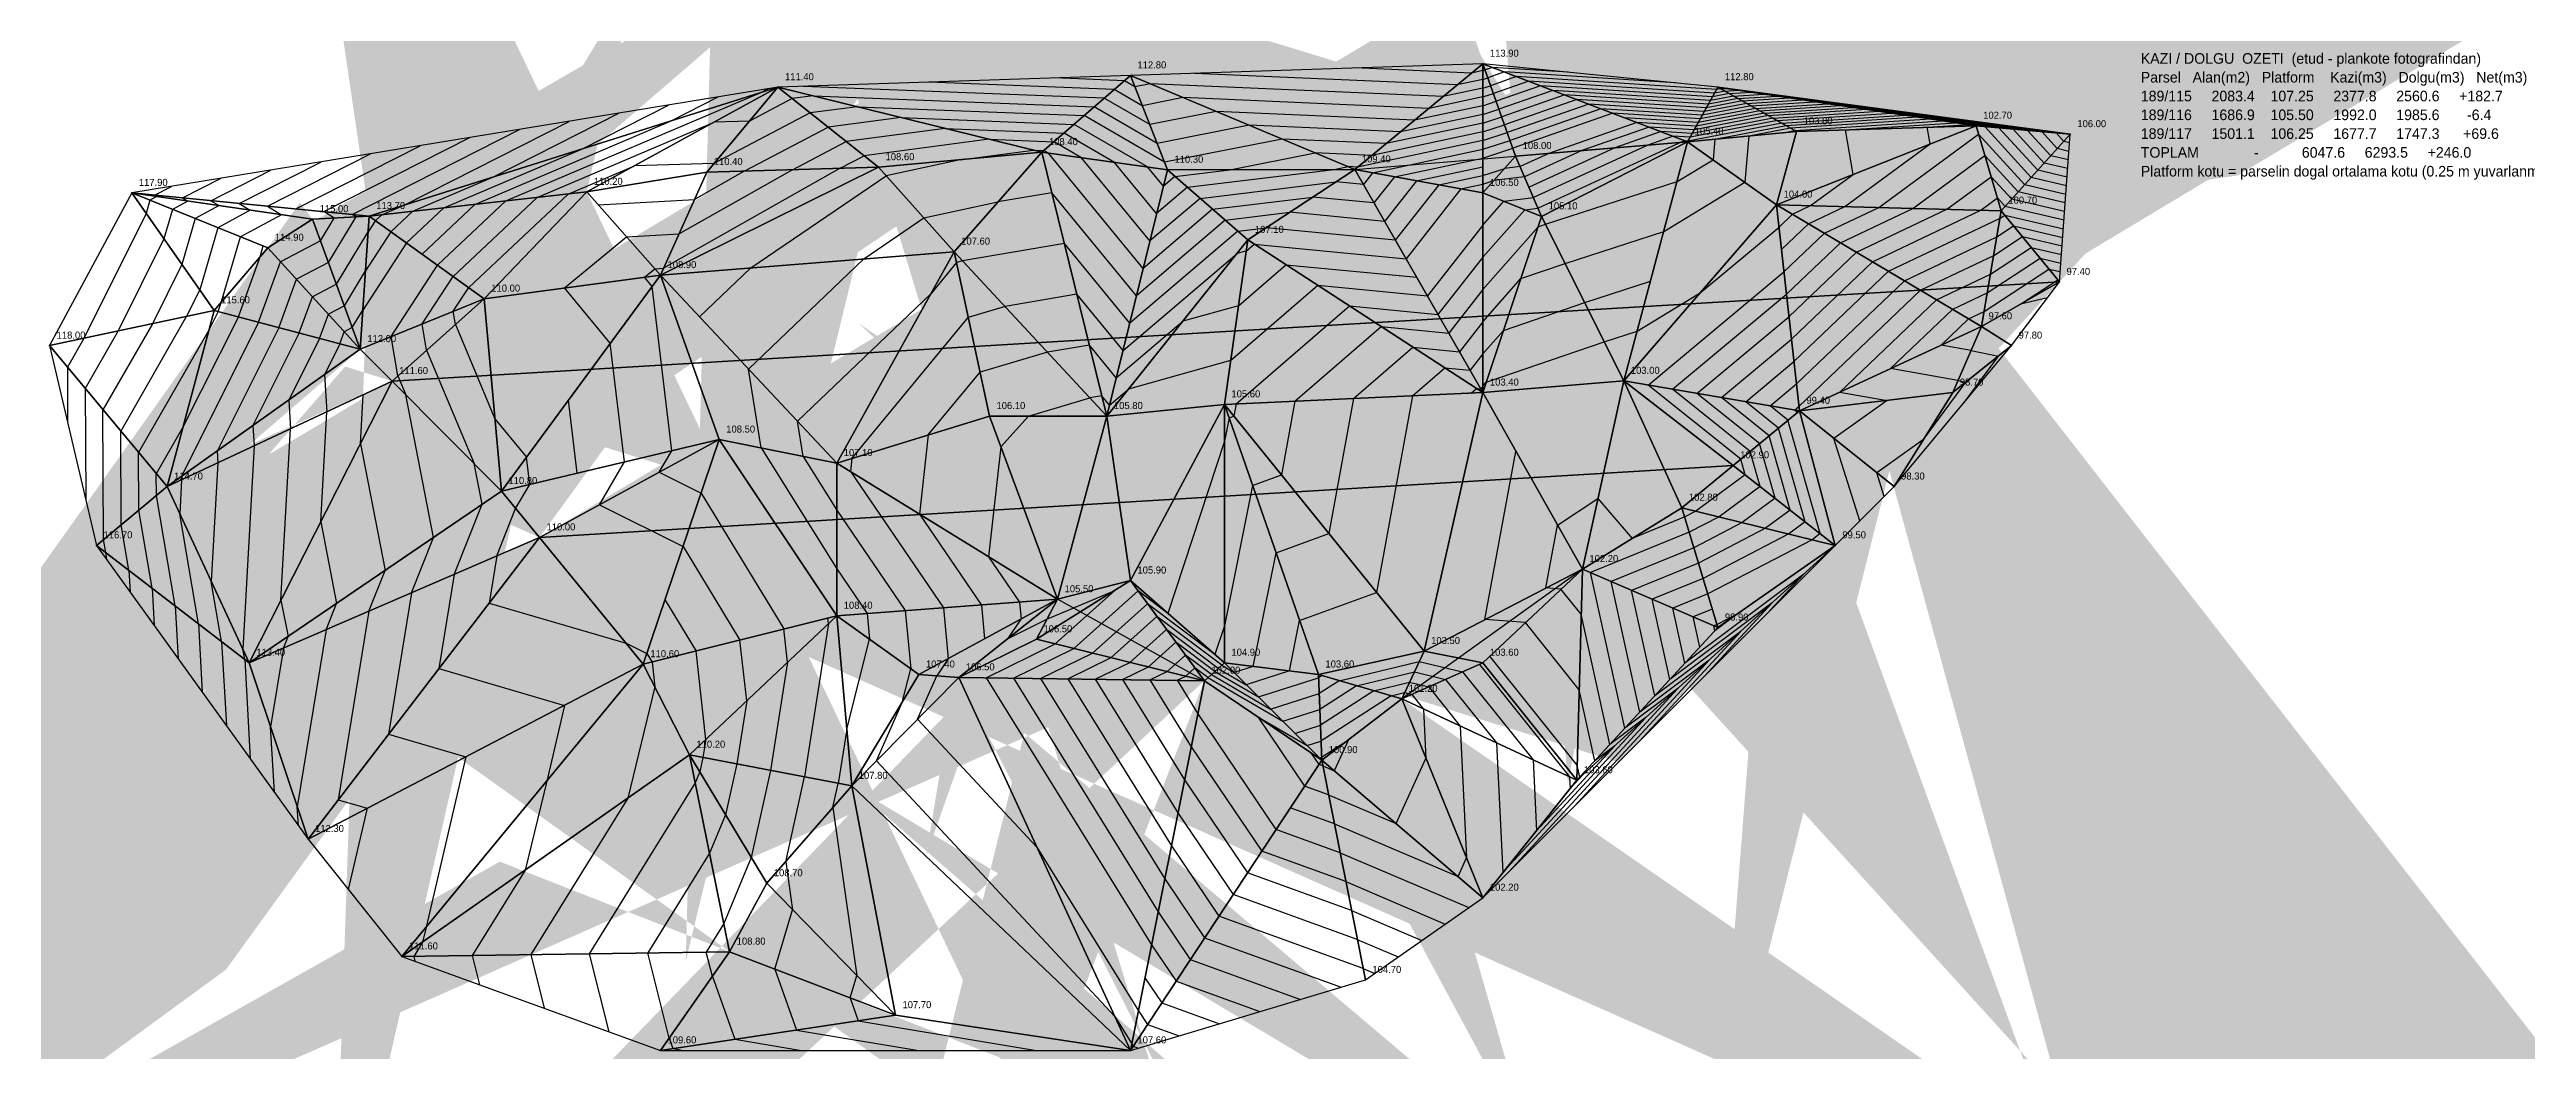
# Model space of a CAD drawing. Header units: metres. Extents: x -319 to 534, y -156 to 412.
# Drawn here: x 0 to 210.8, y 0 to 85.2 of the extents above; entities that cross this region are included whole.
import ezdxf

# ---------------------------------------------------------------- set-up
doc = ezdxf.new("R2010")
doc.units = ezdxf.units.M
for name, color, linetype in [('DOLGU', 4, 'Continuous'), ('ESYUKSELTI_05M', 253, 'Continuous'), ('ESYUKSELTI_1M', 5, 'Continuous'), ('KAZI', 1, 'Continuous'), ('KOT_NOKTA', 3, 'Continuous'), ('KOT_YAZI', 8, 'Continuous'), ('PARSEL', 7, 'Continuous'), ('PLATFORM', 2, 'Continuous'), ('TABLO', 7, 'Continuous'), ('TIN', 251, 'Continuous')]:
    doc.layers.add(name, color=color, linetype=linetype)

msp = doc.modelspace()

# ---------------------------------------------------------------- texts
at = {"layer": 'KOT_YAZI'}
for s, p in [('113.90', (122.6, 84.6)), ('111.40', (62.6, 82.6)), ('112.80', (92.6, 83.6)), ('112.80', (142.6, 82.6)), ('105.40', (140.03, 77.96)), ('103.80', (149.31, 78.84)), ('102.70', (164.59, 79.32)), ('106.00', (172.6, 78.6)), ('110.40', (56.54, 75.38)), ('108.60', (71.16, 75.79)), ('108.40', (85.07, 77.07)), ('110.30', (95.75, 75.57)), ('109.40', (111.7, 75.6)), ('108.00', (125.39, 76.74)), ('117.90', (7.6, 73.6)), ('110.20', (46.33, 73.69)), ('106.50', (122.6, 73.6)), ('115.00', (22.99, 71.36)), ('113.70', (27.81, 71.63)), ('105.10', (127.6, 71.6)), ('104.00', (147.6, 72.6)), ('100.70', (166.73, 72.09)), ('107.10', (102.6, 69.6)), ('114.90', (19.18, 68.93)), ('107.60', (77.6, 68.6)), ('108.90', (52.6, 66.6)), ('97.40', (171.68, 66.02)), ('115.60', (14.6, 63.6)), ('110.00', (37.6, 64.6)), ('118.00', (0.6, 60.6)), ('97.60', (165.04, 62.24)), ('97.80', (167.6, 60.6)), ('112.00', (27.05, 60.3)), ('111.60', (29.76, 57.58)), ('103.40', (122.6, 56.6)), ('103.00', (134.6, 57.6)), ('98.70', (162.6, 56.6)), ('106.10', (80.6, 54.6)), ('105.80', (90.6, 54.6)), ('105.60', (100.6, 55.6)), ('99.40', (149.54, 55.05)), ('108.50', (57.6, 52.6)), ('107.10', (67.6, 50.6)), ('102.90', (143.91, 50.41)), ('114.70', (10.6, 48.6)), ('110.80', (39.06, 48.22)), ('98.30', (157.6, 48.6)), ('102.80', (139.54, 46.8)), ('110.00', (42.3, 44.27)), ('116.70', (4.6, 43.6)), ('102.20', (131.07, 41.58)), ('99.50', (152.6, 43.6)), ('105.90', (92.6, 40.6)), ('108.40', (67.6, 37.6)), ('105.50', (86.4, 39.01)), ('106.50', (84.6, 35.6)), ('98.90', (142.6, 36.6)), ('113.40', (17.6, 33.6)), ('110.60', (51.14, 33.48)), ('104.90', (100.6, 33.6)), ('103.50', (117.6, 34.6)), ('103.60', (122.6, 33.6)), ('107.40', (74.6, 32.6)), ('106.50', (77.99, 32.36)), ('102.00', (98.9, 32.08)), ('103.60', (108.6, 32.6)), ('101.20', (115.69, 30.53)), ('110.20', (55.06, 25.77)), ('100.90', (108.88, 25.31)), ('107.80', (68.88, 23.12)), ('103.60', (130.6, 23.6)), ('112.30', (22.6, 18.6)), ('108.70', (61.65, 14.83)), ('102.20', (122.6, 13.6)), ('111.60', (30.6, 8.6)), ('108.80', (58.49, 9.01)), ('104.70', (112.6, 6.6)), ('107.70', (72.6, 3.6)), ('109.60', (52.6, 0.6)), ('107.60', (92.6, 0.6))]:
    msp.add_text(s, height=0.6, dxfattribs=at).set_placement(p)
at = {"layer": 'TABLO'}
for s, p in [('KAZI / DOLGU  OZETI  (etud - plankote fotografindan)', (178, 84)), ('Parsel   Alan(m2)   Platform    Kazi(m3)   Dolgu(m3)   Net(m3)', (178, 82.4)), ('189/115     2083.4    107.25     2377.8     2560.6     +182.7', (178, 80.8)), ('189/116     1686.9    105.50     1992.0     1985.6       -6.4', (178, 79.2)), ('189/117     1501.1    106.25     1677.7     1747.3      +69.6', (178, 77.6)), ('TOPLAM              -           6047.6     6293.5     +246.0', (178, 76)), ('Platform kotu = parselin dogal ortalama kotu (0.25 m yuvarlanmis, dengeli kazi-dolgu)', (178, 74.4))]:
    msp.add_text(s, height=0.9, dxfattribs=at).set_placement(p)

# ---------------------------------------------------------------- linework, layer by layer
at = {"layer": 'DOLGU'}
for points in [[(84.47, 76.47, 107.25), (70.56, 75.19, 107.25), (77, 68, 107.25)], [(90, 54, 107.25), (84.47, 76.47, 107.25), (77, 68, 107.25)], [(90, 54, 107.25), (95.15, 74.97, 107.25), (84.47, 76.47, 107.25)], [(55.94, 74.78, 107.25), (45.73, 73.09, 107.25), (52, 66, 107.25)], [(70.56, 75.19, 107.25), (52, 66, 107.25), (77, 68, 107.25)], [(70.56, 75.19, 107.25), (55.94, 74.78, 107.25), (52, 66, 107.25)], [(102, 69, 107.25), (95.15, 74.97, 107.25), (90, 54, 107.25)], [(95.15, 74.97, 107.25), (102, 69, 107.25), (111.1, 75, 107.25)], [(37, 64, 107.25), (45.73, 73.09, 107.25), (27.21, 71.03, 107.25)], [(45.73, 73.09, 107.25), (37, 64, 107.25), (52, 66, 107.25)], [(26.45, 59.7, 107.25), (22.39, 70.76, 107.25), (18.58, 68.33, 107.25)], [(22.39, 70.76, 107.25), (26.45, 59.7, 107.25), (27.21, 71.03, 107.25)], [(26.45, 59.7, 107.25), (37, 64, 107.25), (27.21, 71.03, 107.25)], [(52, 66, 107.25), (67, 50, 107.25), (77, 68, 107.25)], [(67, 50, 105.5), (80, 54, 105.5), (77, 68, 105.5)], [(80, 54, 105.5), (90, 54, 105.5), (77, 68, 105.5)], [(100, 55, 105.5), (102, 69, 105.5), (90, 54, 105.5)], [(37, 64, 107.25), (38.46, 47.62, 107.25), (52, 66, 107.25)], [(38.46, 47.62, 105.5), (57, 52, 105.5), (52, 66, 105.5)], [(57, 52, 105.5), (67, 50, 105.5), (52, 66, 105.5)], [(26.45, 59.7, 107.25), (29.16, 56.98, 107.25), (37, 64, 107.25)], [(37, 64, 105.5), (29.16, 56.98, 105.5), (38.46, 47.62, 105.5)], [(92, 40, 105.5), (100, 55, 105.5), (90, 54, 105.5)], [(85.8, 38.41, 105.5), (80, 54, 105.5), (67, 50, 105.5)], [(80, 54, 105.5), (85.8, 38.41, 105.5), (90, 54, 105.5)], [(38.46, 47.62, 105.5), (41.7, 43.67, 105.5), (57, 52, 105.5)], [(57, 52, 106.25), (41.7, 43.67, 106.25), (50.54, 32.88, 106.25)], [(67, 37, 106.25), (57, 52, 106.25), (50.54, 32.88, 106.25)], [(67, 50, 105.5), (57, 52, 105.5), (67, 37, 105.5)], [(85.8, 38.41, 106.25), (67, 50, 106.25), (67, 37, 106.25)], [(85.8, 38.41, 106.25), (67, 37, 106.25), (74, 32, 106.25)], [(77.39, 31.76, 106.25), (85.8, 38.41, 106.25), (74, 32, 106.25)], [(54.46, 25.17, 106.25), (67, 37, 106.25), (50.54, 32.88, 106.25)], [(68.28, 22.52, 106.25), (67, 37, 106.25), (54.46, 25.17, 106.25)], [(67, 37, 106.25), (68.28, 22.52, 106.25), (74, 32, 106.25)], [(68.28, 22.52, 106.25), (77.39, 31.76, 106.25), (74, 32, 106.25)], [(57.89, 8.41, 106.25), (61.05, 14.23, 106.25), (54.46, 25.17, 106.25)], [(61.05, 14.23, 106.25), (68.28, 22.52, 106.25), (54.46, 25.17, 106.25)]]:
    msp.add_3dface(points, dxfattribs=at)
at = {"layer": 'ESYUKSELTI_05M'}
for p, q in [((91.49, 82.55, 112.5), (85.57, 82.79, 112.5)), ((92.38, 82.04, 112.5), (91.49, 82.55, 112.5)), ((93.69, 82.29, 112.5), (92.38, 82.04, 112.5)), ((118.61, 81.2, 112.5), (93.69, 82.29, 112.5)), ((121.03, 83.2, 113.5), (111.09, 83.64, 113.5)), ((122, 83.41, 113.5), (121.03, 83.2, 113.5)), ((122, 83.41, 113.5), (122.19, 83.47, 113.5)), ((122.82, 83.69, 113.5), (122.19, 83.47, 113.5)), ((124.87, 82.91, 112.5), (122.66, 82.13, 112.5)), ((129.27, 83.27, 113.5), (122.82, 83.69, 113.5)), ((141.9, 81.81, 112.5), (124.87, 82.91, 112.5)), ((38.85, 72.32, 111.5), (60.49, 81.52, 111.5)), ((45.36, 76.75, 112.5), (52.69, 80.48, 112.5)), ((60.49, 81.52, 111.5), (61.15, 81.86, 111.5)), ((89.78, 81.07, 111.5), (64.14, 82.07, 111.5)), ((68.74, 80.34, 110.5), (64.75, 79.81, 110.5)), ((68.74, 80.34, 110.5), (88.06, 79.59, 110.5)), ((93.64, 78.82, 111.5), (89.78, 81.07, 111.5)), ((122, 80.43, 111.5), (116.19, 79.2, 111.5)), ((122, 81.92, 112.5), (118.61, 81.2, 112.5)), ((122, 81.92, 112.5), (122.66, 82.13, 112.5)), ((122, 80.43, 111.5), (123.13, 80.8, 111.5)), ((126.92, 82.13, 111.5), (123.13, 80.8, 111.5)), ((128.97, 81.34, 110.5), (123.61, 79.47, 110.5)), ((131.02, 80.56, 109.5), (124.08, 78.14, 109.5)), ((141.55, 81.18, 111.5), (126.92, 82.13, 111.5)), ((141.2, 80.56, 110.5), (128.97, 81.34, 110.5)), ((140.85, 79.93, 109.5), (131.02, 80.56, 109.5)), ((145.21, 80.2, 108.5), (140.51, 79.3, 108.5)), ((144.46, 80.62, 109.5), (140.85, 79.93, 109.5)), ((143.71, 81.04, 110.5), (141.2, 80.56, 110.5)), ((142.97, 81.46, 111.5), (141.55, 81.18, 111.5)), ((142.22, 81.87, 112.5), (141.9, 81.81, 112.5)), ((142.22, 81.87, 112.5), (142.65, 81.9, 112.5)), ((142.65, 81.9, 112.5), (143.32, 81.82, 112.5)), ((142.97, 81.46, 111.5), (144.83, 81.58, 111.5)), ((143.71, 81.04, 110.5), (147.01, 81.25, 110.5)), ((144.46, 80.62, 109.5), (149.18, 80.93, 109.5)), ((144.83, 81.58, 111.5), (147.74, 81.24, 111.5)), ((145.21, 80.2, 108.5), (151.36, 80.6, 108.5)), ((145.95, 79.79, 107.5), (153.54, 80.28, 107.5)), ((147.01, 81.25, 110.5), (152.15, 80.65, 110.5)), ((149.18, 80.93, 109.5), (156.56, 80.06, 109.5)), ((151.36, 80.6, 108.5), (160.97, 79.47, 108.5)), ((153.54, 80.28, 107.5), (165.38, 78.88, 107.5)), ((30.24, 71.98, 113.5), (44.23, 79.09, 113.5)), ((64.75, 79.81, 110.5), (56.55, 75.5, 110.5)), ((76.23, 78.5, 109.5), (67.81, 77.38, 109.5)), ((76.23, 78.5, 109.5), (86.35, 78.1, 109.5)), ((90.65, 75.6, 109.5), (86.35, 78.1, 109.5)), ((94.9, 75.61, 110.5), (88.06, 79.59, 110.5)), ((99.3, 79.94, 111.5), (93.64, 78.82, 111.5)), ((116.19, 79.2, 111.5), (99.3, 79.94, 111.5)), ((122, 78.95, 110.5), (113.76, 77.2, 110.5)), ((122, 78.95, 110.5), (123.61, 79.47, 110.5)), ((122, 77.46, 109.5), (124.08, 78.14, 109.5)), ((133.07, 79.78, 108.5), (124.55, 76.81, 108.5)), ((135.12, 79, 107.5), (127.61, 76.37, 107.5)), ((140.51, 79.3, 108.5), (133.07, 79.78, 108.5)), ((137.17, 78.22, 106.5), (133.24, 76.84, 106.5)), ((140.16, 78.68, 107.5), (135.12, 79, 107.5)), ((139.81, 78.05, 106.5), (137.17, 78.22, 106.5)), ((147.44, 78.95, 105.5), (139.46, 77.42, 105.5)), ((146.7, 79.37, 106.5), (139.81, 78.05, 106.5)), ((145.95, 79.79, 107.5), (140.16, 78.68, 107.5)), ((144.65, 77.86, 104.5), (148.19, 78.53, 104.5)), ((146.7, 79.37, 106.5), (155.72, 79.95, 106.5)), ((147.44, 78.95, 105.5), (157.89, 79.63, 105.5)), ((148.19, 78.53, 104.5), (160.07, 79.3, 104.5)), ((152.88, 78.37, 103.5), (162.25, 78.98, 103.5)), ((153.53, 74.58, 103.5), (152.88, 78.37, 103.5)), ((155.72, 79.95, 106.5), (169.79, 78.29, 106.5)), ((157.89, 79.63, 105.5), (170.79, 78.11, 105.5)), ((160.07, 79.3, 104.5), (168.36, 78.33, 104.5)), ((162.25, 78.98, 103.5), (165.93, 78.55, 103.5)), ((169.23, 74.93, 103.5), (165.93, 78.55, 103.5)), ((170.34, 76.16, 104.5), (168.36, 78.33, 104.5)), ((171.45, 77.39, 105.5), (170.79, 78.11, 105.5)), ((18.55, 71.87, 115.5), (27.31, 76.32, 115.5)), ((23.36, 71.41, 114.5), (35.77, 77.71, 114.5)), ((33.56, 71.74, 112.5), (45.36, 76.75, 112.5)), ((63.25, 74.98, 109.5), (67.81, 77.38, 109.5)), ((77.52, 75.83, 108.5), (83.72, 76.65, 108.5)), ((83.72, 76.65, 108.5), (84.64, 76.62, 108.5)), ((85.03, 76.39, 108.5), (84.64, 76.62, 108.5)), ((93.09, 66.58, 108.5), (85.03, 76.39, 108.5)), ((104.92, 77.59, 110.5), (94.9, 75.61, 110.5)), ((113.76, 77.2, 110.5), (104.92, 77.59, 110.5)), ((122, 77.46, 109.5), (111.34, 75.2, 109.5)), ((114.48, 74.38, 108.5), (122, 75.97, 108.5)), ((122, 75.97, 108.5), (124.55, 76.81, 108.5)), ((127.61, 76.37, 107.5), (125.17, 75.25, 107.5)), ((133.24, 76.84, 106.5), (125.93, 73.48, 106.5)), ((138.87, 77.31, 105.5), (126.7, 71.71, 105.5)), ((139.22, 77.44, 105.5), (138.87, 77.31, 105.5)), ((139.46, 77.42, 105.5), (139.22, 77.44, 105.5)), ((144.65, 77.86, 104.5), (144.3, 73.91, 104.5)), ((155.7, 71.77, 102.5), (164.2, 78, 102.5)), ((164.2, 78, 102.5), (168.12, 73.7, 102.5)), ((171.84, 75.81, 104.5), (170.34, 76.16, 104.5)), ((171.95, 77.27, 105.5), (171.45, 77.39, 105.5)), ((13.74, 72.34, 116.5), (18.85, 74.94, 116.5)), ((44.14, 72.91, 110.5), (49.8, 75.32, 110.5)), ((56.55, 75.5, 110.5), (49.8, 75.32, 110.5)), ((63.25, 74.98, 109.5), (53.58, 69.51, 109.5)), ((59.69, 66.62, 108.5), (71.2, 74.47, 108.5)), ((77.52, 75.83, 108.5), (71.2, 74.47, 108.5)), ((94.23, 71.24, 109.5), (90.65, 75.6, 109.5)), ((96.86, 73.48, 109.5), (109.33, 75, 109.5)), ((109.33, 75, 109.5), (110.54, 75.24, 109.5)), ((111.34, 75.2, 109.5), (110.54, 75.24, 109.5)), ((114.48, 74.38, 108.5), (112.73, 72.15, 108.5)), ((118.24, 73.69, 107.5), (122, 74.49, 107.5)), ((122, 74.49, 107.5), (123.86, 75.09, 107.5)), ((125.17, 75.25, 107.5), (123.86, 75.09, 107.5)), ((137.39, 69.72, 104.5), (144.3, 73.91, 104.5)), ((149.9, 71.92, 103.5), (153.53, 74.58, 103.5)), ((161.49, 71.61, 101.5), (165.27, 74.38, 101.5)), ((165.27, 74.38, 101.5), (167.02, 72.47, 101.5)), ((171.73, 74.34, 103.5), (169.23, 74.93, 103.5)), ((8.54, 72.38, 117.5), (8.22, 71.26, 117.5)), ((9.12, 72.69, 117.5), (8.54, 72.38, 117.5)), ((8.92, 72.81, 117.5), (10.38, 73.55, 117.5)), ((8.92, 72.81, 117.5), (9.12, 72.69, 117.5)), ((14.43, 71.92, 116.5), (12.4, 70.82, 116.5)), ((13.74, 72.34, 116.5), (14.43, 71.92, 116.5)), ((18.55, 71.87, 115.5), (19.74, 71.15, 115.5)), ((28.27, 71.15, 113.5), (30.24, 71.98, 113.5)), ((33.56, 71.74, 112.5), (30.39, 68.75, 112.5)), ((38.85, 72.32, 111.5), (33.03, 66.85, 111.5)), ((44.14, 72.91, 110.5), (35.68, 64.95, 110.5)), ((96.86, 73.48, 109.5), (94.23, 71.24, 109.5)), ((99, 71.61, 108.5), (107.54, 72.65, 108.5)), ((112.73, 72.15, 108.5), (107.54, 72.65, 108.5)), ((118.24, 73.69, 107.5), (114.55, 68.98, 107.5)), ((125.57, 71.57, 105.5), (126.7, 71.71, 105.5)), ((148.36, 71.19, 103.5), (149.9, 71.92, 103.5)), ((151.09, 69.57, 102.5), (155.7, 71.77, 102.5)), ((171.52, 71.42, 101.5), (167.02, 72.47, 101.5)), ((171.63, 72.88, 102.5), (168.12, 73.7, 102.5)), ((8.22, 71.26, 117.5), (2.92, 60.62, 117.5)), ((12.4, 70.82, 116.5), (11.26, 66.91, 116.5)), ((19.74, 71.15, 115.5), (16.26, 69.26, 115.5)), ((23.07, 68.92, 114.5), (24.24, 70.86, 114.5)), ((24.24, 70.86, 114.5), (23.36, 71.41, 114.5)), ((24.42, 65.23, 113.5), (27.12, 69.7, 113.5)), ((27.74, 70.65, 113.5), (27.12, 69.7, 113.5)), ((28.27, 71.15, 113.5), (27.74, 70.65, 113.5)), ((101.14, 69.75, 107.5), (91.95, 61.92, 107.5)), ((99, 71.61, 108.5), (93.09, 66.58, 108.5)), ((101.14, 69.75, 107.5), (103.58, 70.04, 107.5)), ((114.55, 68.98, 107.5), (103.58, 70.04, 107.5)), ((122, 67.52, 105.5), (125.57, 71.57, 105.5)), ((129, 67, 104.5), (137.39, 69.72, 104.5)), ((140.5, 64.5, 103.5), (147.21, 70.09, 103.5)), ((148.36, 71.19, 103.5), (147.21, 70.09, 103.5)), ((153.81, 67.95, 101.5), (161.49, 71.61, 101.5)), ((156.54, 66.33, 100.5), (166.02, 70.85, 100.5)), ((166.02, 70.85, 100.5), (166.43, 71.12, 100.5)), ((166.43, 71.12, 100.5), (171.41, 69.95, 100.5)), ((14.65, 63.76, 115.5), (16.26, 69.26, 115.5)), ((23.07, 68.92, 114.5), (19.67, 67.14, 114.5)), ((30.39, 68.75, 112.5), (26.67, 63.03, 112.5)), ((43.82, 64.91, 109.5), (49.11, 69.27, 109.5)), ((49.11, 69.27, 109.5), (53.58, 69.51, 109.5)), ((86.38, 68.69, 107.5), (77.72, 67.22, 107.5)), ((91.95, 61.92, 107.5), (86.38, 68.69, 107.5)), ((122, 67.52, 105.5), (118.18, 62.65, 105.5)), ((151.09, 69.57, 102.5), (147.63, 66.28, 102.5)), ((153.81, 67.95, 101.5), (148.05, 62.46, 101.5)), ((159.26, 64.72, 99.5), (165.48, 67.68, 99.5)), ((165.48, 67.68, 99.5), (167.93, 69.28, 99.5)), ((167.93, 69.28, 99.5), (171.3, 68.49, 99.5)), ((11.26, 66.91, 116.5), (8.75, 61.87, 116.5)), ((17.8, 61.99, 114.5), (19.67, 67.14, 114.5)), ((29.09, 60.78, 111.5), (33.03, 66.85, 111.5)), ((55.33, 62.44, 108.5), (59.69, 66.62, 108.5)), ((77.2, 67.07, 107.5), (75, 64.4, 107.5)), ((77.72, 67.22, 107.5), (77.2, 67.07, 107.5)), ((101.2, 63.4, 106.5), (105.24, 66.89, 106.5)), ((105.24, 66.89, 106.5), (116.37, 65.82, 106.5)), ((122, 62.03, 104.5), (125.24, 65.71, 104.5)), ((125.24, 65.71, 104.5), (129, 67, 104.5)), ((136.07, 56.65, 102.5), (147.63, 66.28, 102.5)), ((156.54, 66.33, 100.5), (148.48, 58.65, 100.5)), ((164.93, 64.5, 98.5), (169.43, 67.44, 98.5)), ((167.76, 63.53, 97.5), (170.93, 65.6, 97.5)), ((169.43, 67.44, 98.5), (171.2, 67.03, 98.5)), ((170.93, 65.6, 97.5), (171.09, 65.57, 97.5)), ((14.35, 62.91, 115.5), (14.65, 63.76, 115.5)), ((21.26, 61.08, 113.5), (22.38, 64.16, 113.5)), ((24.42, 65.23, 113.5), (22.38, 64.16, 113.5)), ((34.36, 62.93, 110.5), (35.68, 64.95, 110.5)), ((47.72, 60.2, 109.5), (43.82, 64.91, 109.5)), ((63.67, 53.56, 107.5), (75, 64.4, 107.5)), ((101.2, 63.4, 106.5), (96.46, 62.08, 106.5)), ((101, 55.05, 105.5), (110.65, 63.38, 105.5)), ((110.65, 63.38, 105.5), (118.18, 62.65, 105.5)), ((135.13, 61.24, 103.5), (140.5, 64.5, 103.5)), ((159.26, 64.72, 99.5), (148.9, 54.83, 99.5)), ((161.99, 63.1, 98.5), (164.93, 64.5, 98.5)), ((170.06, 64.06, 97.5), (167.76, 63.53, 97.5)), ((8.75, 61.87, 116.5), (4.55, 54.55, 116.5)), ((13.56, 61.33, 115.5), (7.58, 50.91, 115.5)), ((17.8, 61.99, 114.5), (11.22, 48.87, 114.5)), ((14.35, 62.91, 115.5), (13.56, 61.33, 115.5)), ((24.72, 60.16, 112.5), (25.09, 61.19, 112.5)), ((25.77, 61.54, 112.5), (25.09, 61.19, 112.5)), ((25.77, 61.54, 112.5), (26.67, 63.03, 112.5)), ((34.55, 61.81, 110.5), (34.36, 62.93, 110.5)), ((34.55, 61.81, 110.5), (37.91, 53.76, 110.5)), ((90.8, 57.26, 106.5), (96.46, 62.08, 106.5)), ((122, 62.03, 104.5), (120, 59.48, 104.5)), ((132.33, 60.33, 103.5), (135.13, 61.24, 103.5)), ((140.22, 55.94, 101.5), (148.05, 62.46, 101.5)), ((161.99, 63.1, 98.5), (156.69, 58.05, 98.5)), ((2.92, 60.62, 117.5), (1.52, 58.18, 117.5)), ((21.26, 61.08, 113.5), (17.31, 53.2, 113.5)), ((24.72, 60.16, 112.5), (23.4, 57.53, 112.5)), ((29.65, 57.42, 111.5), (29.09, 60.78, 111.5)), ((48.94, 50.1, 109.5), (47.72, 60.2, 109.5)), ((84.94, 59.44, 106.5), (79.2, 57.73, 106.5)), ((88.51, 60.05, 106.5), (84.94, 59.44, 106.5)), ((90.8, 57.26, 106.5), (88.51, 60.05, 106.5)), ((111, 55.5, 104.5), (116.05, 59.86, 104.5)), ((116.05, 59.86, 104.5), (120, 59.48, 104.5)), ((122.29, 56.88, 103.5), (132.33, 60.33, 103.5)), ((1.52, 58.18, 117.5), (1.54, 53.46, 117.5)), ((23.4, 57.53, 112.5), (23.6, 54.37, 112.5)), ((29.65, 57.42, 111.5), (30.32, 55.81, 111.5)), ((74.8, 52.4, 106.5), (79.2, 57.73, 106.5)), ((144.37, 55.23, 100.5), (148.48, 58.65, 100.5)), ((162.44, 57.03, 98.5), (156.69, 58.05, 98.5)), ((162.44, 57.03, 98.5), (163.11, 56.89, 98.5)), ((32.68, 43.68, 111.5), (30.32, 55.81, 111.5)), ((101, 55.05, 105.5), (100.81, 54, 105.5)), ((111, 55.5, 104.5), (108.9, 44, 104.5)), ((121, 55.95, 103.5), (121.46, 56.35, 103.5)), ((121.46, 56.35, 103.5), (121.82, 56.32, 103.5)), ((122, 56.55, 103.5), (121.82, 56.32, 103.5)), ((122, 56.55, 103.5), (122.29, 56.88, 103.5)), ((143.95, 50.34, 102.5), (136.07, 56.65, 102.5)), ((145.56, 51.67, 101.5), (140.22, 55.94, 101.5)), ((147.17, 52.99, 100.5), (144.37, 55.23, 100.5)), ((148.52, 54.52, 99.5), (148.9, 54.83, 99.5)), ((159.5, 52, 98.5), (163.11, 56.89, 98.5)), ((4.6, 43.5, 116.5), (4.55, 54.55, 116.5)), ((17.31, 53.2, 113.5), (17.42, 51.48, 113.5)), ((23.08, 44.99, 112.5), (23.6, 54.37, 112.5)), ((37.91, 53.76, 110.5), (40.6, 50.52, 110.5)), ((64.14, 50.57, 107.5), (63.67, 53.56, 107.5)), ((100.4, 53.85, 105.5), (100, 51.86, 105.5)), ((100.4, 53.85, 105.5), (100.81, 54, 105.5)), ((149.44, 45, 100.5), (147.17, 52.99, 100.5)), ((148.78, 54.32, 99.5), (148.52, 54.52, 99.5)), ((7.6, 46, 115.5), (7.58, 50.91, 115.5)), ((17.42, 51.48, 113.5), (16.46, 34.15, 113.5)), ((74.8, 52.4, 106.5), (74.05, 45.65, 106.5)), ((100, 51.86, 105.5), (95.2, 37.2, 105.5)), ((146.89, 47.01, 101.5), (145.56, 51.67, 101.5)), ((159.5, 52, 98.5), (155.53, 49.17, 98.5)), ((11.24, 48.58, 114.5), (11.08, 45.69, 114.5)), ((11.22, 48.87, 114.5), (11.24, 48.58, 114.5)), ((40.88, 48.19, 110.5), (40.6, 50.52, 110.5)), ((46.8, 46.45, 109.5), (48.94, 50.1, 109.5)), ((64.14, 50.57, 107.5), (67, 46, 107.5)), ((144.33, 49.01, 102.5), (140.13, 45.91, 102.5)), ((144.33, 49.01, 102.5), (143.95, 50.34, 102.5)), ((156.17, 47.17, 98.5), (155.53, 49.17, 98.5)), ((39.67, 46.14, 110.5), (40.88, 48.19, 110.5)), ((46.8, 46.45, 109.5), (53.92, 42.9, 109.5)), ((128.35, 44.73, 102.5), (131.79, 46.99, 102.5)), ((131.79, 46.99, 102.5), (134.7, 43.59, 102.5)), ((146.89, 47.01, 101.5), (144.08, 44.94, 101.5)), ((8.73, 39.36, 115.5), (7.6, 46, 115.5)), ((12.67, 36.33, 114.5), (11.08, 45.69, 114.5)), ((23.08, 44.99, 112.5), (24.43, 38.06, 112.5)), ((38.07, 42.1, 110.5), (39.67, 46.14, 110.5)), ((67, 46, 107.5), (72.83, 37.44, 107.5)), ((74.05, 45.65, 106.5), (79.32, 37.92, 106.5)), ((127.36, 39.37, 102.5), (128.35, 44.73, 102.5)), ((139.18, 45.42, 102.5), (134.7, 43.59, 102.5)), ((140.13, 45.91, 102.5), (139.18, 45.42, 102.5)), ((144.08, 44.94, 101.5), (139.96, 42.8, 101.5)), ((149.44, 45, 100.5), (148.04, 43.97, 100.5)), ((4.79, 42.39, 116.5), (4.6, 43.5, 116.5)), ((4.79, 42.39, 116.5), (4.82, 41.86, 116.5)), ((30.8, 38.96, 111.5), (32.68, 43.68, 111.5)), ((53.92, 42.9, 109.5), (58.77, 34.94, 109.5)), ((102.46, 32.69, 104.5), (104.4, 42.35, 104.5)), ((104.4, 42.35, 104.5), (108.9, 44, 104.5)), ((139.96, 42.8, 101.5), (132.92, 39.92, 101.5)), ((148.04, 43.97, 100.5), (140.74, 40.18, 100.5)), ((38.07, 42.1, 110.5), (37.42, 38.09, 110.5)), ((140.74, 40.18, 100.5), (136.41, 38.41, 100.5)), ((8.73, 39.36, 115.5), (8.91, 36.18, 115.5)), ((23.54, 35.82, 112.5), (24.43, 38.06, 112.5)), ((30.8, 38.96, 111.5), (28.85, 26.93, 111.5)), ((37.42, 38.09, 110.5), (49.07, 34.68, 110.5)), ((87.18, 34.22, 105.5), (92.65, 39.13, 105.5)), ((95.2, 37.2, 105.5), (92.65, 39.13, 105.5)), ((128.65, 39.27, 102.5), (127.36, 39.37, 102.5)), ((130.37, 37.13, 102.5), (128.65, 39.27, 102.5)), ((135.36, 28.81, 101.5), (132.92, 39.92, 101.5)), ((137.91, 31.57, 100.5), (136.41, 38.41, 100.5)), ((146.63, 38.12, 100.5), (137.91, 31.57, 100.5)), ((146.63, 38.12, 100.5), (140.89, 31.89, 100.5)), ((12.67, 36.33, 114.5), (13, 30.5, 114.5)), ((66.3, 36.34, 108.5), (64.25, 23.29, 108.5)), ((66.3, 36.34, 108.5), (66.25, 36.81, 108.5)), ((72.83, 37.44, 107.5), (73.3, 32.5, 107.5)), ((79.32, 37.92, 106.5), (79.59, 35.04, 106.5)), ((90.36, 33.44, 104.5), (94.26, 36.94, 104.5)), ((99.77, 32.79, 104.5), (94.26, 36.94, 104.5)), ((132.81, 26.04, 102.5), (130.37, 37.13, 102.5)), ((141.53, 37.57, 99.5), (139.9, 36.91, 99.5)), ((140.47, 34.34, 99.5), (139.9, 36.91, 99.5)), ((16.61, 33.3, 113.5), (16.46, 34.15, 113.5)), ((23.54, 35.82, 112.5), (21.09, 20.73, 112.5)), ((49.07, 34.68, 110.5), (50.85, 33.79, 110.5)), ((50.85, 33.79, 110.5), (51.29, 33.07, 110.5)), ((59.34, 29.77, 109.5), (58.77, 34.94, 109.5)), ((82.04, 31.7, 105.5), (87.18, 34.22, 105.5)), ((93.53, 32.65, 103.5), (95.88, 34.76, 103.5)), ((99.18, 32.27, 103.5), (95.88, 34.76, 103.5)), ((16.61, 33.3, 113.5), (17.09, 24.82, 113.5)), ((51.29, 33.07, 110.5), (51.52, 30.95, 110.5)), ((72.57, 29.63, 107.5), (73.3, 32.5, 107.5)), ((82.04, 31.7, 105.5), (94.36, 11.8, 105.5)), ((86.68, 31.64, 104.5), (90.36, 33.44, 104.5)), ((86.68, 31.64, 104.5), (95.49, 17.43, 104.5)), ((91.33, 31.57, 103.5), (93.53, 32.65, 103.5)), ((95.98, 31.51, 102.5), (96.71, 31.87, 102.5)), ((96.71, 31.87, 102.5), (97.49, 32.57, 102.5)), ((98.59, 31.74, 102.5), (97.49, 32.57, 102.5)), ((98.59, 31.74, 102.5), (104.97, 28.03, 102.5)), ((99.18, 32.27, 103.5), (102.9, 30.1, 103.5)), ((99.77, 32.79, 104.5), (100.83, 32.17, 104.5)), ((102.46, 32.69, 104.5), (100.83, 32.17, 104.5)), ((102.9, 30.1, 103.5), (108.01, 31.73, 103.5)), ((108.3, 31.91, 103.5), (108.01, 31.73, 103.5)), ((111.25, 31.05, 102.5), (116.17, 32.23, 102.5)), ((116.17, 32.23, 102.5), (118.83, 31.59, 102.5)), ((121.71, 32.87, 103.5), (129.38, 23.29, 103.5)), ((130.03, 24.28, 103.5), (122.6, 33.57, 103.5)), ((141.27, 33.24, 101.5), (129.78, 20.78, 101.5)), ((141.27, 33.24, 101.5), (135.36, 28.81, 101.5)), ((51.52, 30.95, 110.5), (49.22, 21.49, 110.5)), ((59.34, 29.77, 109.5), (58.49, 24.4, 109.5)), ((70.38, 24.65, 107.5), (72.57, 29.63, 107.5)), ((91.33, 31.57, 103.5), (96.61, 23.05, 103.5)), ((95.98, 31.51, 102.5), (97.74, 28.67, 102.5)), ((111.25, 31.05, 102.5), (108.11, 29.03, 102.5)), ((114.2, 30.19, 101.5), (108.22, 26.33, 101.5)), ((114.2, 30.19, 101.5), (115.34, 30.46, 101.5)), ((115.34, 30.46, 101.5), (115.95, 30.31, 101.5)), ((115.95, 30.31, 101.5), (116.95, 29.06, 101.5)), ((118.83, 31.59, 102.5), (123.17, 26.18, 102.5)), ((97.74, 28.67, 102.5), (104.39, 18.81, 102.5)), ((102.84, 28.4, 101.5), (106.82, 22.5, 101.5)), ((102.84, 28.4, 101.5), (107.04, 25.95, 101.5)), ((104.97, 28.03, 102.5), (108.11, 29.03, 102.5)), ((116.95, 29.06, 101.5), (117.16, 24.85, 101.5)), ((135.9, 28.37, 102.5), (123.71, 15.14, 102.5)), ((135.9, 28.37, 102.5), (132.81, 26.04, 102.5)), ((28.85, 26.93, 111.5), (35.43, 25, 111.5)), ((107.04, 25.95, 101.5), (108.22, 26.33, 101.5)), ((123.17, 26.18, 102.5), (123.71, 15.14, 102.5)), ((35.43, 25, 111.5), (32.05, 10.49, 111.5)), ((58.49, 24.4, 109.5), (57.54, 20.06, 109.5)), ((62.66, 16.07, 108.5), (64.25, 23.29, 108.5)), ((70.38, 24.65, 107.5), (90.67, 2.89, 107.5)), ((114.61, 19.31, 101.5), (117.16, 24.85, 101.5)), ((129.38, 23.29, 103.5), (129.43, 22.29, 103.5)), ((130.54, 23.49, 103.5), (129.43, 22.29, 103.5)), ((130.26, 23.28, 103.5), (130.03, 24.28, 103.5)), ((130.54, 23.49, 103.5), (130.26, 23.28, 103.5)), ((49.22, 21.49, 110.5), (40.96, 8.16, 110.5)), ((96.61, 23.05, 103.5), (101.96, 15.12, 103.5)), ((108.87, 21.76, 101.5), (106.82, 22.5, 101.5)), ((108.87, 21.76, 101.5), (114.61, 19.31, 101.5)), ((21.18, 19.14, 112.5), (21.09, 20.73, 112.5)), ((57.54, 20.06, 109.5), (56.17, 16.79, 109.5)), ((95.49, 17.43, 104.5), (99.53, 11.43, 104.5)), ((109.85, 16.83, 102.5), (104.39, 18.81, 102.5)), ((56.17, 16.79, 109.5), (50.92, 8.31, 109.5)), ((62.66, 16.07, 108.5), (63.24, 11.98, 108.5)), ((110.83, 11.91, 103.5), (101.96, 15.12, 103.5)), ((109.85, 16.83, 102.5), (120.8, 12.16, 102.5)), ((61.74, 6.93, 108.5), (63.24, 11.98, 108.5)), ((94.36, 11.8, 105.5), (97.1, 7.74, 105.5)), ((111.8, 6.98, 104.5), (99.53, 11.43, 104.5)), ((110.83, 11.91, 103.5), (116.8, 9.36, 103.5)), ((31.75, 9.23, 111.5), (31, 8.01, 111.5)), ((32.05, 10.49, 111.5), (31.75, 9.23, 111.5)), ((31, 8.01, 111.5), (31.1, 7.6, 111.5)), ((40.96, 8.16, 110.5), (42.1, 3.6, 110.5)), ((52.74, 1.05, 109.5), (50.92, 8.31, 109.5)), ((61.74, 6.93, 108.5), (63.58, 1.74, 108.5)), ((97.1, 7.74, 105.5), (106.48, 4.34, 105.5)), ((111.8, 6.98, 104.5), (112.8, 6.56, 104.5)), ((93.24, 6.18, 106.5), (94.67, 4.06, 106.5)), ((90.67, 2.89, 107.5), (92.11, 0.56, 107.5)), ((94.67, 4.06, 106.5), (99.59, 2.28, 106.5)), ((52.74, 1.05, 109.5), (53.05, 0.16, 109.5)), ((53.05, 0.16, 109.5), (54, 0, 109.5)), ((63.58, 1.74, 108.5), (74, 0, 108.5)), ((92.11, 0.56, 107.5), (92.24, 0.37, 107.5)), ((92.24, 0.37, 107.5), (92.69, 0.21, 107.5))]:
    msp.add_line(p, q, dxfattribs=at)
at = {"layer": 'ESYUKSELTI_1M'}
for p, q in [((90.63, 81.81, 112), (74.86, 82.43, 112)), ((119.82, 82.2, 113), (97.45, 83.18, 113)), ((122, 82.66, 113), (119.82, 82.2, 113)), ((122, 82.66, 113), (122.43, 82.8, 113)), ((123.85, 83.3, 113), (122.43, 82.8, 113)), ((125.9, 82.52, 112), (122.9, 81.47, 112)), ((138.36, 82.36, 113), (123.85, 83.3, 113)), ((141.72, 81.5, 112), (125.9, 82.52, 112)), ((52.92, 79.14, 112), (56.92, 81.17, 112)), ((63.22, 81.03, 111), (59.58, 79.11, 111)), ((65, 81.26, 111), (63.22, 81.03, 111)), ((65, 81.26, 111), (88.92, 80.33, 111)), ((94.27, 77.22, 111), (88.92, 80.33, 111)), ((93.01, 80.43, 112), (90.63, 81.81, 112)), ((96.49, 81.12, 112), (93.01, 80.43, 112)), ((117.4, 80.2, 112), (96.49, 81.12, 112)), ((122, 81.18, 112), (117.4, 80.2, 112)), ((122, 81.18, 112), (122.9, 81.47, 112)), ((122, 79.69, 111), (123.37, 80.14, 111)), ((127.95, 81.73, 111), (123.37, 80.14, 111)), ((130, 80.95, 110), (123.84, 78.8, 110)), ((132.05, 80.17, 109), (124.32, 77.47, 109)), ((141.37, 80.87, 111), (127.95, 81.73, 111)), ((141.03, 80.24, 110), (130, 80.95, 110)), ((140.68, 79.62, 109), (132.05, 80.17, 109)), ((144.83, 80.41, 109), (140.68, 79.62, 109)), ((144.09, 80.83, 110), (141.03, 80.24, 110)), ((143.34, 81.25, 111), (141.37, 80.87, 111)), ((142.6, 81.67, 112), (141.72, 81.5, 112)), ((142.6, 81.67, 112), (143.74, 81.74, 112)), ((143.34, 81.25, 111), (145.92, 81.42, 111)), ((143.74, 81.74, 112), (145.53, 81.53, 112)), ((144.09, 80.83, 110), (148.1, 81.09, 110)), ((144.83, 80.41, 109), (150.27, 80.77, 109)), ((145.58, 79.99, 108), (152.45, 80.44, 108)), ((145.92, 81.42, 111), (149.94, 80.94, 111)), ((146.32, 79.58, 107), (154.63, 80.12, 107)), ((148.1, 81.09, 110), (154.35, 80.35, 110)), ((150.27, 80.77, 109), (158.76, 79.76, 109)), ((152.45, 80.44, 108), (163.18, 79.18, 108)), ((154.63, 80.12, 107), (167.59, 78.59, 107)), ((25.77, 71.17, 114), (40, 78.4, 114)), ((36.21, 72.03, 112), (52.92, 79.14, 112)), ((37.8, 74.37, 113), (48.46, 79.78, 113)), ((41.5, 72.62, 111), (56.58, 79.03, 111)), ((59.58, 79.11, 111), (56.58, 79.03, 111)), ((59.19, 74.87, 110), (66.28, 78.59, 110)), ((72.49, 79.42, 110), (66.28, 78.59, 110)), ((72.49, 79.42, 110), (87.21, 78.84, 110)), ((93.46, 75.21, 110), (87.21, 78.84, 110)), ((102.11, 78.76, 111), (94.27, 77.22, 111)), ((114.98, 78.2, 111), (102.11, 78.76, 111)), ((122, 78.2, 110), (112.55, 76.2, 110)), ((122, 79.69, 111), (114.98, 78.2, 111)), ((122, 78.2, 110), (123.84, 78.8, 110)), ((136.15, 78.61, 107), (130.42, 76.61, 107)), ((140.33, 78.99, 108), (134.1, 79.39, 108)), ((139.99, 78.36, 107), (136.15, 78.61, 107)), ((147.07, 79.16, 106), (139.64, 77.74, 106)), ((146.32, 79.58, 107), (139.99, 78.36, 107)), ((145.58, 79.99, 108), (140.33, 78.99, 108)), ((141.75, 77.58, 105), (147.82, 78.74, 105)), ((147.07, 79.16, 106), (156.81, 79.79, 106)), ((147.55, 78.13, 104), (148.56, 78.32, 104)), ((147.82, 78.74, 105), (158.98, 79.47, 105)), ((148.56, 78.32, 104), (161.16, 79.14, 104)), ((158.98, 79.47, 105), (169.57, 78.22, 105)), ((159.82, 78.59, 103), (163.34, 78.82, 103)), ((160.07, 77.17, 103), (159.82, 78.59, 103)), ((161.16, 79.14, 104), (167.15, 78.44, 104)), ((163.34, 78.82, 103), (164.72, 78.65, 103)), ((168.68, 74.32, 103), (164.72, 78.65, 103)), ((169.78, 75.54, 104), (167.15, 78.44, 104)), ((170.89, 76.77, 105), (169.57, 78.22, 105)), ((20.95, 71.64, 115), (31.54, 77.02, 115)), ((67.31, 75.1, 109), (69.34, 76.16, 109)), ((79.98, 77.58, 109), (69.34, 76.16, 109)), ((79.98, 77.58, 109), (85.5, 77.36, 109)), ((87.84, 76, 109), (85.5, 77.36, 109)), ((93.66, 68.91, 109), (87.84, 76, 109)), ((100.47, 74.98, 110), (107.73, 76.41, 110)), ((112.55, 76.2, 110), (107.73, 76.41, 110)), ((112.6, 74.72, 109), (122, 76.72, 109)), ((122, 76.72, 109), (124.32, 77.47, 109)), ((130.42, 76.61, 107), (125.55, 74.37, 107)), ((136.05, 77.08, 106), (126.31, 72.6, 106)), ((138.2, 77.83, 106), (136.05, 77.08, 106)), ((139.64, 77.74, 106), (138.2, 77.83, 106)), ((141.75, 77.58, 105), (141.59, 75.83, 105)), ((152.8, 71.85, 103), (160.07, 77.17, 103)), ((158.59, 71.69, 102), (164.74, 76.19, 102)), ((164.74, 76.19, 102), (167.57, 73.09, 102)), ((171.89, 76.54, 105), (170.89, 76.77, 105)), ((11.33, 72.58, 117), (14.62, 74.25, 117)), ((16.14, 72.11, 116), (23.08, 75.63, 116)), ((30.91, 71.44, 113), (37.8, 74.37, 113)), ((67.31, 75.1, 109), (52.26, 66.59, 109)), ((59.19, 74.87, 110), (54.89, 72.44, 110)), ((94.81, 73.57, 110), (93.46, 75.21, 110)), ((95.79, 74.41, 110), (94.81, 73.57, 110)), ((95.79, 74.41, 110), (100.47, 74.98, 110)), ((97.93, 72.54, 109), (109.52, 73.96, 109)), ((111.83, 73.73, 109), (109.52, 73.96, 109)), ((112.6, 74.72, 109), (111.83, 73.73, 109)), ((116.36, 74.03, 108), (113.64, 70.57, 108)), ((116.36, 74.03, 108), (122, 75.23, 108)), ((122, 73.74, 107), (122.93, 74.05, 107)), ((125.55, 74.37, 107), (122.93, 74.05, 107)), ((127.33, 70.33, 105), (138.53, 73.97, 105)), ((138.53, 73.97, 105), (141.59, 75.83, 105)), ((171.68, 73.61, 103), (168.68, 74.32, 103)), ((171.79, 75.07, 104), (169.78, 75.54, 104)), ((11.78, 72.3, 117), (10.47, 71.6, 117)), ((11.33, 72.58, 117), (11.78, 72.3, 117)), ((16.14, 72.11, 116), (17.08, 71.53, 116)), ((36.21, 72.03, 112), (31.71, 67.8, 112)), ((41.5, 72.62, 111), (34.35, 65.9, 111)), ((46.69, 72, 110), (54.89, 72.44, 110)), ((74.42, 70.88, 108), (80.73, 72.24, 108)), ((85.32, 73.01, 108), (80.73, 72.24, 108)), ((92.52, 64.25, 108), (85.32, 73.01, 108)), ((97.93, 72.54, 109), (93.66, 68.91, 109)), ((120.12, 73.34, 107), (115.46, 67.4, 107)), ((120.12, 73.34, 107), (122, 73.74, 107)), ((122, 70.26, 106), (123.79, 72.29, 106)), ((123.79, 72.29, 106), (126.31, 72.6, 106)), ((149.72, 70.38, 103), (152.8, 71.85, 103)), ((152.45, 68.76, 102), (158.59, 71.69, 102)), ((164.39, 71.54, 101), (165.81, 72.57, 101)), ((165.81, 72.57, 101), (166.46, 71.86, 101)), ((171.47, 70.69, 101), (166.46, 71.86, 101)), ((171.57, 72.15, 102), (167.57, 73.09, 102)), ((10.47, 71.6, 117), (9.74, 69.09, 117)), ((14.33, 70.04, 116), (12.78, 64.74, 116)), ((17.08, 71.53, 116), (14.33, 70.04, 116)), ((23.74, 67.07, 114), (26.1, 70.97, 114)), ((26.1, 70.97, 114), (25.77, 71.17, 114)), ((29.06, 69.7, 113), (26.9, 66.36, 113)), ((30.91, 71.44, 113), (29.06, 69.7, 113)), ((69.31, 67.38, 108), (74.42, 70.88, 108)), ((100.07, 70.68, 108), (92.52, 64.25, 108)), ((100.07, 70.68, 108), (105.56, 71.35, 108)), ((113.64, 70.57, 108), (105.56, 71.35, 108)), ((122, 70.26, 106), (117.28, 64.23, 106)), ((122, 64.77, 105), (126.71, 70.12, 105)), ((126.71, 70.12, 105), (127.33, 70.33, 105)), ((149.72, 70.38, 103), (147.42, 68.18, 103)), ((155.17, 67.14, 101), (164.39, 71.54, 101)), ((165.75, 69.27, 100), (167.18, 70.2, 100)), ((167.18, 70.2, 100), (171.36, 69.22, 100)), ((9.74, 69.09, 117), (5.83, 61.25, 117)), ((16.07, 62.45, 115), (17.93, 67.57, 115)), ((17.93, 67.57, 115), (18.19, 68.49, 115)), ((91.37, 59.59, 107), (101.08, 67.85, 107)), ((101.87, 68.07, 107), (101.08, 67.85, 107)), ((101.87, 68.07, 107), (102.54, 68.65, 107)), ((102.54, 68.65, 107), (115.46, 67.4, 107)), ((152.45, 68.76, 102), (147.84, 64.37, 102)), ((157.9, 65.53, 100), (165.75, 69.27, 100)), ((165.2, 66.09, 99), (168.68, 68.36, 99)), ((168.68, 68.36, 99), (171.25, 67.76, 99)), ((19.53, 61.53, 114), (21.02, 65.65, 114)), ((23.74, 67.07, 114), (21.02, 65.65, 114)), ((25.1, 63.39, 113), (26.9, 66.36, 113)), ((31.72, 61.85, 111), (34.35, 65.9, 111)), ((50.64, 65.82, 109), (51.52, 66.55, 109)), ((51.29, 65.03, 109), (50.64, 65.82, 109)), ((51.52, 66.55, 109), (52.26, 66.59, 109)), ((59.5, 58, 108), (69.31, 67.38, 108)), ((130.67, 63.67, 104), (136.26, 65.48, 104)), ((155.17, 67.14, 101), (148.27, 60.55, 101)), ((157.9, 65.53, 100), (148.69, 56.74, 100)), ((160.62, 63.91, 99), (165.2, 66.09, 99)), ((164.66, 62.91, 98), (170.18, 66.52, 98)), ((170.18, 66.52, 98), (171.14, 66.3, 98)), ((12.78, 64.74, 116), (11.67, 62.5, 116)), ((25.1, 63.39, 113), (23.74, 62.68, 113)), ((52.97, 51.05, 109), (51.29, 65.03, 109)), ((81.33, 63.33, 107), (78.2, 62.4, 107)), ((87.45, 64.37, 107), (81.33, 63.33, 107)), ((91.37, 59.59, 107), (87.45, 64.37, 107)), ((100.53, 58.73, 106), (107.95, 65.14, 106)), ((107.95, 65.14, 106), (117.28, 64.23, 106)), ((122, 64.77, 105), (119.09, 61.07, 105)), ((123.76, 61.29, 104), (130.67, 63.67, 104)), ((138.15, 56.29, 102), (147.84, 64.37, 102)), ((160.62, 63.91, 99), (152.38, 56.05, 99)), ((5.83, 61.25, 117), (3.03, 56.36, 117)), ((11.67, 62.5, 116), (6.06, 52.73, 116)), ((16.07, 62.45, 115), (11.33, 53, 115)), ((19.53, 61.53, 114), (14.26, 51.03, 114)), ((22.99, 60.62, 113), (23.74, 62.68, 113)), ((32.1, 59.61, 111), (31.72, 61.85, 111)), ((68.3, 50.4, 107), (78.2, 62.4, 107)), ((106, 55.27, 105), (113.35, 61.62, 105)), ((113.35, 61.62, 105), (119.09, 61.07, 105)), ((122, 59.29, 104), (123.76, 61.29, 104)), ((163.35, 62.29, 98), (161, 60.04, 98)), ((163.35, 62.29, 98), (164.66, 62.91, 98)), ((22.99, 60.62, 113), (20.36, 55.37, 113)), ((32.1, 59.61, 111), (36.13, 49.96, 111)), ((122, 59.29, 104), (120.91, 57.9, 104)), ((142.3, 55.58, 101), (148.27, 60.55, 101)), ((163.55, 59.59, 98), (161, 60.04, 98)), ((163, 55.2, 98), (165.89, 59.11, 98)), ((163.55, 59.59, 98), (165.89, 59.11, 98)), ((60.57, 51.29, 108), (59.5, 58, 108)), ((100.53, 58.73, 106), (91.85, 56.31, 106)), ((116, 55.73, 104), (118.76, 58.11, 104)), ((118.76, 58.11, 104), (120.91, 57.9, 104)), ((3.03, 56.36, 117), (3.08, 46.92, 117)), ((20.36, 55.37, 113), (20.51, 52.92, 113)), ((26.46, 51.65, 112), (26.69, 55.82, 112)), ((44.91, 49.14, 110), (44.16, 55.36, 110)), ((83.33, 54, 106), (88.56, 55.56, 106)), ((89.57, 55.73, 106), (88.56, 55.56, 106)), ((90.23, 54.93, 106), (89.57, 55.73, 106)), ((90.23, 54.93, 106), (91.85, 56.31, 106)), ((106, 55.27, 105), (104.86, 49, 105)), ((116, 55.73, 104), (112.95, 39, 104)), ((144.76, 51, 102), (138.15, 56.29, 102)), ((146.37, 52.33, 101), (142.3, 55.58, 101)), ((146.45, 54.88, 100), (148.69, 56.74, 100)), ((147.97, 53.65, 100), (146.45, 54.88, 100)), ((156.4, 55.34, 99), (151.87, 52.1, 99)), ((152.38, 56.05, 99), (156.4, 55.34, 99)), ((6.1, 44.75, 116), (6.06, 52.73, 116)), ((11.33, 53, 115), (9.09, 49.09, 115)), ((19.7, 38.33, 113), (20.51, 52.92, 113)), ((80.97, 51.4, 106), (83.33, 54, 106)), ((150.72, 44, 100), (147.97, 53.65, 100)), ((14.26, 51.03, 114), (14.33, 50.03, 114)), ((26.46, 51.65, 112), (28.56, 40.87, 112)), ((51.9, 49.22, 109), (52.97, 51.05, 109)), ((60.57, 51.29, 108), (67, 41, 108)), ((80.97, 51.4, 106), (79.93, 42.03, 106)), ((122.18, 36.68, 103), (124.82, 50.99, 103)), ((145.61, 48.01, 102), (144.76, 51, 102)), ((148.17, 46, 101), (146.37, 52.33, 101)), ((154.08, 45.08, 99), (151.87, 52.1, 99)), ((9.1, 47.25, 115), (9.09, 49.09, 115)), ((14.33, 50.03, 114), (13.77, 39.92, 114)), ((36.81, 46.5, 111), (36.13, 49.96, 111)), ((51.9, 49.22, 109), (55.46, 47.45, 109)), ((68.3, 50.4, 107), (68.18, 49.28, 107)), ((68.18, 49.28, 107), (76.08, 37.68, 107)), ((102.4, 48.1, 105), (104.86, 49, 105)), ((10.7, 37.85, 115), (9.1, 47.25, 115)), ((34.44, 40.53, 111), (36.81, 46.5, 111)), ((55.46, 47.45, 109), (62.51, 35.88, 109)), ((102.4, 48.1, 105), (100, 36.14, 105)), ((145.61, 48.01, 102), (142.11, 45.42, 102)), ((6.76, 40.88, 116), (6.1, 44.75, 116)), ((142.11, 45.42, 102), (139.57, 44.11, 102)), ((146.06, 44.45, 101), (140.35, 41.49, 101)), ((148.17, 46, 101), (146.06, 44.45, 101)), ((139.57, 44.11, 102), (131.17, 40.68, 102)), ((150.02, 43.48, 100), (141.14, 38.88, 100)), ((150.72, 44, 100), (150.02, 43.48, 100)), ((6.76, 40.88, 116), (6.86, 39.02, 116)), ((27.17, 37.39, 112), (28.56, 40.87, 112)), ((34.44, 40.53, 111), (33.13, 32.51, 111)), ((67, 41, 108), (69.59, 37.19, 108)), ((79.93, 42.03, 106), (82.56, 38.17, 106)), ((134.09, 27.43, 102), (131.17, 40.68, 102)), ((140.35, 41.49, 101), (134.66, 39.17, 101)), ((149.32, 40.56, 100), (139.19, 32.96, 100)), ((149.32, 40.56, 100), (146.44, 37.44, 100)), ((14.64, 34.82, 114), (13.77, 39.92, 114)), ((19.7, 38.33, 113), (20.3, 35.25, 113)), ((52.39, 38.34, 110), (55.03, 34, 110)), ((82.56, 38.17, 106), (82.69, 36.72, 106)), ((84.9, 36.71, 106), (90.67, 39.17, 106)), ((85.59, 34.61, 106), (90.67, 39.17, 106)), ((88.77, 33.83, 105), (93.45, 38.03, 105)), ((99.2, 33.7, 105), (93.45, 38.03, 105)), ((106.4, 36.6, 104), (112.95, 39, 104)), ((136.64, 30.19, 101), (134.66, 39.17, 101)), ((141.14, 38.88, 100), (138.16, 37.66, 100)), ((10.7, 37.85, 115), (10.95, 33.34, 115)), ((27.17, 37.39, 112), (24.57, 21.35, 112)), ((62.82, 33.06, 109), (62.51, 35.88, 109)), ((69.59, 37.19, 108), (69.8, 35, 108)), ((76.08, 37.68, 107), (76.48, 33.35, 107)), ((81.6, 35.08, 106), (82.69, 36.72, 106)), ((81.6, 35.08, 106), (84.9, 36.71, 106)), ((91.94, 33.04, 104), (95.07, 35.85, 104)), ((99.47, 32.53, 104), (95.07, 35.85, 104)), ((100, 36.14, 105), (99.2, 33.7, 105)), ((105.54, 32.31, 104), (106.4, 36.6, 104)), ((125.63, 36.42, 103), (122.18, 36.68, 103)), ((130.2, 30.71, 103), (125.63, 36.42, 103)), ((139.19, 32.96, 100), (138.16, 37.66, 100)), ((141.92, 36.26, 99), (141.65, 36.15, 99)), ((141.74, 35.72, 99), (141.65, 36.15, 99)), ((143.67, 37.17, 99), (141.74, 35.72, 99)), ((141.92, 36.26, 99), (143.67, 37.17, 99)), ((14.64, 34.82, 114), (15.05, 27.66, 114)), ((19.91, 34.26, 113), (18.82, 27.55, 113)), ((19.91, 34.26, 113), (20.3, 35.25, 113)), ((55.85, 26.48, 110), (55.03, 34, 110)), ((67.85, 27.35, 108), (69.8, 35, 108)), ((79.71, 31.73, 106), (85.59, 34.61, 106)), ((84.36, 31.67, 105), (88.77, 33.83, 105)), ((143.95, 35.68, 101), (135.33, 26.33, 101)), ((143.95, 35.68, 101), (136.64, 30.19, 101)), ((33.13, 32.51, 111), (43.82, 29.38, 111)), ((62.82, 33.06, 109), (61.37, 23.84, 109)), ((73.89, 28.21, 107), (75.51, 31.89, 107)), ((76.48, 33.35, 107), (75.51, 31.89, 107)), ((79.71, 31.73, 106), (93.8, 8.99, 106)), ((84.36, 31.67, 105), (94.93, 14.62, 105)), ((89.01, 31.6, 104), (91.94, 33.04, 104)), ((93.65, 31.54, 103), (95.12, 32.26, 103)), ((95.12, 32.26, 103), (96.68, 33.66, 103)), ((98.89, 32, 103), (96.68, 33.66, 103)), ((98.89, 32, 103), (103.93, 29.06, 103)), ((99.47, 32.53, 104), (101.86, 31.13, 104)), ((105.54, 32.31, 104), (101.86, 31.13, 104)), ((109.77, 31.48, 103), (116.58, 33.12, 103)), ((116.58, 33.12, 103), (120.27, 32.23, 103)), ((120.27, 32.23, 103), (126.27, 24.73, 103)), ((89.01, 31.6, 104), (96.05, 20.24, 104)), ((93.65, 31.54, 103), (97.18, 25.86, 103)), ((103.93, 29.06, 103), (108.06, 30.38, 103)), ((109.77, 31.48, 103), (108.06, 30.38, 103)), ((112.73, 30.62, 102), (108.17, 27.68, 102)), ((112.73, 30.62, 102), (115.75, 31.35, 102)), ((115.75, 31.35, 102), (117.39, 30.95, 102)), ((117.39, 30.95, 102), (120.06, 27.62, 102)), ((138.59, 30.8, 102), (124.22, 15.22, 102)), ((131.53, 24.66, 103), (130.2, 30.71, 103)), ((138.59, 30.8, 102), (134.09, 27.43, 102)), ((19.14, 21.98, 113), (18.82, 27.55, 113)), ((43.82, 29.38, 111), (42.32, 22.93, 111)), ((73.89, 28.21, 107), (84.03, 17.32, 107)), ((106, 26.99, 102), (108.17, 27.68, 102)), ((120.06, 27.62, 102), (120.62, 16.39, 102)), ((55.85, 26.48, 110), (55.61, 24.95, 110)), ((67.85, 27.35, 108), (67.13, 22.74, 108)), ((97.18, 25.86, 103), (103.18, 16.97, 103)), ((107.37, 25.33, 101), (108.04, 24.34, 101)), ((107.37, 25.33, 101), (108.07, 24.92, 101)), ((108.27, 24.98, 101), (110.55, 26.45, 101)), ((110.55, 26.45, 101), (109.34, 23.81, 101)), ((133.22, 25.93, 103), (126.57, 18.71, 103)), ((133.22, 25.93, 103), (131.53, 24.66, 103)), ((55.34, 23.71, 110), (54.95, 22.78, 110)), ((55.61, 24.95, 110), (55.34, 23.71, 110)), ((61.37, 23.84, 109), (59.73, 16.42, 109)), ((108.38, 24.22, 101), (108.04, 24.34, 101)), ((108.07, 24.92, 101), (108.27, 24.98, 101)), ((108.38, 24.22, 101), (109.34, 23.81, 101)), ((126.27, 24.73, 103), (126.57, 18.71, 103)), ((24.57, 21.35, 112), (27.04, 20.63, 112)), ((42.32, 22.93, 111), (40.48, 15.36, 111)), ((54.95, 22.78, 110), (45.94, 8.23, 110)), ((66.67, 20.68, 108), (67.13, 22.74, 108)), ((27.04, 20.63, 112), (25.43, 13.71, 112)), ((66.67, 20.68, 108), (68.72, 6.37, 108)), ((96.05, 20.24, 104), (100.75, 13.28, 104)), ((109.36, 19.29, 102), (105.61, 20.65, 102)), ((109.36, 19.29, 102), (119.89, 14.8, 102)), ((84.03, 17.32, 107), (92.68, 3.37, 107)), ((110.34, 14.37, 103), (103.18, 16.97, 103)), ((40.48, 15.36, 111), (35.98, 8.09, 111)), ((59.73, 16.42, 109), (57.4, 10.8, 109)), ((119.89, 14.8, 102), (120.62, 16.39, 102)), ((94.93, 14.62, 105), (98.32, 9.59, 105)), ((111.31, 9.45, 104), (100.75, 13.28, 104)), ((110.34, 14.37, 103), (118.8, 10.76, 103)), ((57.4, 10.8, 109), (55.9, 8.38, 109)), ((93.8, 8.99, 106), (95.89, 5.9, 106)), ((98.32, 9.59, 105), (109.93, 5.38, 105)), ((111.31, 9.45, 104), (114.8, 7.96, 104)), ((35.98, 8.09, 111), (36.6, 5.6, 111)), ((45.94, 8.23, 110), (47.6, 1.6, 110)), ((56.42, 6.31, 109), (55.9, 8.38, 109)), ((68.15, 4.48, 108), (68.72, 6.37, 108)), ((56.42, 6.31, 109), (58.32, 0.95, 109)), ((68.15, 4.48, 108), (68.84, 2.53, 108)), ((95.89, 5.9, 106), (103.03, 3.31, 106)), ((68.84, 2.53, 108), (84, 0, 108)), ((92.68, 3.37, 107), (93.46, 2.21, 107)), ((93.46, 2.21, 107), (96.14, 1.24, 107)), ((58.32, 0.95, 109), (64, 0, 109))]:
    msp.add_line(p, q, dxfattribs=at)
at = {"layer": 'KAZI'}
for points in [[(148.71, 78.24, 107.25), (139.43, 77.36, 107.25), (147, 72, 107.25)], [(147, 72, 107.25), (166.13, 71.49, 107.25), (163.99, 78.72, 107.25)], [(148.71, 78.24, 107.25), (147, 72, 107.25), (163.99, 78.72, 107.25)], [(122, 73, 107.25), (127, 71, 107.25), (124.79, 76.14, 107.25)], [(127, 71, 107.25), (139.43, 77.36, 107.25), (124.79, 76.14, 107.25)], [(139.43, 77.36, 107.25), (127, 71, 107.25), (134, 57, 107.25)], [(139.43, 77.36, 107.25), (134, 57, 107.25), (147, 72, 107.25)], [(102, 69, 107.25), (122, 56, 107.25), (111.1, 75, 107.25)], [(122, 56, 107.25), (122, 73, 107.25), (111.1, 75, 107.25)], [(122, 73, 107.25), (122, 56, 107.25), (127, 71, 107.25)], [(147, 72, 105.5), (134, 57, 105.5), (148.94, 54.45, 105.5)], [(147, 72, 107.25), (164.44, 61.64, 107.25), (166.13, 71.49, 107.25)], [(164.44, 61.64, 105.5), (147, 72, 105.5), (148.94, 54.45, 105.5)], [(127, 71, 105.5), (122, 56, 105.5), (134, 57, 105.5)], [(166.13, 71.49, 107.25), (164.44, 61.64, 107.25), (171.08, 65.42, 107.25)], [(102, 69, 105.5), (100, 55, 105.5), (122, 56, 105.5)], [(134, 57, 105.5), (122, 56, 105.5), (130.47, 40.98, 105.5)], [(138.94, 46.2, 106.25), (134, 57, 106.25), (130.47, 40.98, 106.25)], [(134, 57, 105.5), (143.31, 49.81, 105.5), (148.94, 54.45, 105.5)], [(138.94, 46.2, 105.5), (143.31, 49.81, 105.5), (134, 57, 105.5)], [(100, 33, 106.25), (100, 55, 106.25), (92, 40, 106.25)], [(122, 56, 105.5), (100, 55, 105.5), (117, 34, 105.5)], [(100, 55, 106.25), (108, 32, 106.25), (117, 34, 106.25)], [(100, 33, 106.25), (108, 32, 106.25), (100, 55, 106.25)], [(122, 56, 106.25), (117, 34, 106.25), (130.47, 40.98, 106.25)], [(85.8, 38.41, 106.25), (92, 40, 106.25), (90, 54, 106.25)], [(117, 34, 106.25), (122, 33, 106.25), (130.47, 40.98, 106.25)], [(84, 35, 106.25), (98.3, 31.48, 106.25), (92, 40, 106.25)], [(85.8, 38.41, 106.25), (84, 35, 106.25), (92, 40, 106.25)], [(98.3, 31.48, 106.25), (100, 33, 106.25), (92, 40, 106.25)], [(117, 34, 106.25), (108, 32, 106.25), (115.09, 29.93, 106.25)], [(122, 33, 106.25), (117, 34, 106.25), (115.09, 29.93, 106.25)], [(100, 33, 106.25), (98.3, 31.48, 106.25), (108.28, 24.71, 106.25)], [(108, 32, 106.25), (100, 33, 106.25), (108.28, 24.71, 106.25)], [(115.09, 29.93, 106.25), (108, 32, 106.25), (108.28, 24.71, 106.25)]]:
    msp.add_3dface(points, dxfattribs=at)
at = {"layer": 'KOT_NOKTA'}
for p in [(92, 83, 112.8), (122, 84, 113.9), (62, 82, 111.4), (142, 82, 112.8), (148.71, 78.24, 103.8), (163.99, 78.72, 102.7), (84.47, 76.47, 108.4), (124.79, 76.14, 108), (139.43, 77.36, 105.4), (172, 78, 106), (55.94, 74.78, 110.4), (70.56, 75.19, 108.6), (95.15, 74.97, 110.3), (111.1, 75, 109.4), (7, 73, 117.9), (45.73, 73.09, 110.2), (122, 73, 106.5), (147, 72, 104), (22.39, 70.76, 115), (27.21, 71.03, 113.7), (127, 71, 105.1), (166.13, 71.49, 100.7), (18.58, 68.33, 114.9), (77, 68, 107.6), (102, 69, 107.1), (52, 66, 108.9), (171.08, 65.42, 97.4), (37, 64, 110), (14, 63, 115.6), (164.44, 61.64, 97.6), (0, 60, 118), (26.45, 59.7, 112), (167, 60, 97.8), (29.16, 56.98, 111.6), (134, 57, 103), (100, 55, 105.6), (122, 56, 103.4), (162, 56, 98.7), (80, 54, 106.1), (90, 54, 105.8), (148.94, 54.45, 99.4), (57, 52, 108.5), (67, 50, 107.1), (143.31, 49.81, 102.9), (10, 48, 114.7), (38.46, 47.62, 110.8), (157, 48, 98.3), (138.94, 46.2, 102.8), (4, 43, 116.7), (41.7, 43.67, 110), (152, 43, 99.5), (130.47, 40.98, 102.2), (85.8, 38.41, 105.5), (92, 40, 105.9), (67, 37, 108.4), (142, 36, 98.9), (84, 35, 106.5), (117, 34, 103.5), (17, 33, 113.4), (50.54, 32.88, 110.6), (74, 32, 107.4), (77.39, 31.76, 106.5), (100, 33, 104.9), (108, 32, 103.6), (122, 33, 103.6), (98.3, 31.48, 102), (115.09, 29.93, 101.2), (54.46, 25.17, 110.2), (108.28, 24.71, 100.9), (68.28, 22.52, 107.8), (130, 23, 103.6), (22, 18, 112.3), (61.05, 14.23, 108.7), (122, 13, 102.2), (30, 8, 111.6), (57.89, 8.41, 108.8), (112, 6, 104.7), (72, 3, 107.7), (52, 0, 109.6), (92, 0, 107.6)]:
    msp.add_point(p, dxfattribs=at)
at = {"layer": 'PARSEL'}
for points in [[(18.58, 68.33), (22.39, 70.76), (27.21, 71.03), (45.73, 73.09), (55.94, 74.78), (70.56, 75.19), (84.47, 76.47), (95.15, 74.97), (111.1, 75), (124.79, 76.14), (139.43, 77.36), (148.71, 78.24), (163.99, 78.72), (166.13, 71.49), (171.08, 65.42), (29.16, 56.98), (26.45, 59.7)], [(29.16, 56.98), (171.08, 65.42), (164.44, 61.64), (148.94, 54.45), (143.31, 49.81), (41.7, 43.67), (38.46, 47.62)], [(41.7, 43.67), (143.31, 49.81), (138.94, 46.2), (130.47, 40.98), (115.09, 29.93), (108.28, 24.71), (98.3, 31.48), (85.8, 38.41), (77.39, 31.76), (68.28, 22.52), (61.05, 14.23), (57.89, 8.41), (54.46, 25.17), (50.54, 32.88)]]:
    msp.add_lwpolyline(points, close=True, dxfattribs=at)
at = {"layer": 'PLATFORM'}
for points in [[(18.58, 68.33, 107.25, 0, 0), (22.39, 70.76, 107.25, 0, 0), (27.21, 71.03, 107.25, 0, 0), (45.73, 73.09, 107.25, 0, 0), (55.94, 74.78, 107.25, 0, 0), (70.56, 75.19, 107.25, 0, 0), (84.47, 76.47, 107.25, 0, 0), (95.15, 74.97, 107.25, 0, 0), (111.1, 75, 107.25, 0, 0), (124.79, 76.14, 107.25, 0, 0), (139.43, 77.36, 107.25, 0, 0), (148.71, 78.24, 107.25, 0, 0), (163.99, 78.72, 107.25, 0, 0), (166.13, 71.49, 107.25, 0, 0), (171.08, 65.42, 107.25, 0, 0), (29.16, 56.98, 107.25, 0, 0), (26.45, 59.7, 107.25, 0, 0)], [(41.7, 43.67, 106.25, 0, 0), (143.31, 49.81, 106.25, 0, 0), (138.94, 46.2, 106.25, 0, 0), (130.47, 40.98, 106.25, 0, 0), (115.09, 29.93, 106.25, 0, 0), (108.28, 24.71, 106.25, 0, 0), (98.3, 31.48, 106.25, 0, 0), (85.8, 38.41, 106.25, 0, 0), (77.39, 31.76, 106.25, 0, 0), (68.28, 22.52, 106.25, 0, 0), (61.05, 14.23, 106.25, 0, 0), (57.89, 8.41, 106.25, 0, 0), (54.46, 25.17, 106.25, 0, 0), (50.54, 32.88, 106.25, 0, 0)], [(29.16, 56.98, 105.5, 0, 0), (171.08, 65.42, 105.5, 0, 0), (164.44, 61.64, 105.5, 0, 0), (148.94, 54.45, 105.5, 0, 0), (143.31, 49.81, 105.5, 0, 0), (41.7, 43.67, 105.5, 0, 0), (38.46, 47.62, 105.5, 0, 0)]]:
    msp.add_lwpolyline(points, format="xyseb", close=True, dxfattribs=at)
at = {"layer": 'TIN'}
for points in [[(62, 82, 111.4), (84.47, 76.47, 108.4), (92, 83, 112.8)], [(84.47, 76.47, 108.4), (95.15, 74.97, 110.3), (92, 83, 112.8)], [(111.1, 75, 109.4), (122, 84, 113.9), (92, 83, 112.8)], [(95.15, 74.97, 110.3), (111.1, 75, 109.4), (92, 83, 112.8)], [(111.1, 75, 109.4), (122, 73, 106.5), (122, 84, 113.9)], [(139.43, 77.36, 105.4), (122, 84, 113.9), (124.79, 76.14, 108)], [(139.43, 77.36, 105.4), (142, 82, 112.8), (122, 84, 113.9)], [(122, 84, 113.9), (122, 73, 106.5), (124.79, 76.14, 108)], [(7, 73, 117.9), (27.21, 71.03, 113.7), (62, 82, 111.4)], [(27.21, 71.03, 113.7), (45.73, 73.09, 110.2), (62, 82, 111.4)], [(45.73, 73.09, 110.2), (55.94, 74.78, 110.4), (62, 82, 111.4)], [(55.94, 74.78, 110.4), (70.56, 75.19, 108.6), (62, 82, 111.4)], [(70.56, 75.19, 108.6), (84.47, 76.47, 108.4), (62, 82, 111.4)], [(139.43, 77.36, 105.4), (148.71, 78.24, 103.8), (142, 82, 112.8)], [(142, 82, 112.8), (163.99, 78.72, 102.7), (172, 78, 106)], [(142, 82, 112.8), (148.71, 78.24, 103.8), (163.99, 78.72, 102.7)], [(148.71, 78.24, 103.8), (139.43, 77.36, 105.4), (147, 72, 104)], [(147, 72, 104), (166.13, 71.49, 100.7), (163.99, 78.72, 102.7)], [(148.71, 78.24, 103.8), (147, 72, 104), (163.99, 78.72, 102.7)], [(163.99, 78.72, 102.7), (166.13, 71.49, 100.7), (172, 78, 106)], [(84.47, 76.47, 108.4), (70.56, 75.19, 108.6), (77, 68, 107.6)], [(90, 54, 105.8), (84.47, 76.47, 108.4), (77, 68, 107.6)], [(90, 54, 105.8), (95.15, 74.97, 110.3), (84.47, 76.47, 108.4)], [(122, 73, 106.5), (127, 71, 105.1), (124.79, 76.14, 108)], [(127, 71, 105.1), (139.43, 77.36, 105.4), (124.79, 76.14, 108)], [(139.43, 77.36, 105.4), (127, 71, 105.1), (134, 57, 103)], [(139.43, 77.36, 105.4), (134, 57, 103), (147, 72, 104)], [(166.13, 71.49, 100.7), (171.08, 65.42, 97.4), (172, 78, 106)], [(55.94, 74.78, 110.4), (45.73, 73.09, 110.2), (52, 66, 108.9)], [(70.56, 75.19, 108.6), (52, 66, 108.9), (77, 68, 107.6)], [(70.56, 75.19, 108.6), (55.94, 74.78, 110.4), (52, 66, 108.9)], [(102, 69, 107.1), (95.15, 74.97, 110.3), (90, 54, 105.8)], [(95.15, 74.97, 110.3), (102, 69, 107.1), (111.1, 75, 109.4)], [(102, 69, 107.1), (122, 56, 103.4), (111.1, 75, 109.4)], [(122, 56, 103.4), (122, 73, 106.5), (111.1, 75, 109.4)], [(14, 63, 115.6), (7, 73, 117.9), (0, 60, 118)], [(22.39, 70.76, 115), (27.21, 71.03, 113.7), (7, 73, 117.9)], [(18.58, 68.33, 114.9), (22.39, 70.76, 115), (7, 73, 117.9)], [(14, 63, 115.6), (18.58, 68.33, 114.9), (7, 73, 117.9)], [(37, 64, 110), (45.73, 73.09, 110.2), (27.21, 71.03, 113.7)], [(45.73, 73.09, 110.2), (37, 64, 110), (52, 66, 108.9)], [(122, 73, 106.5), (122, 56, 103.4), (127, 71, 105.1)], [(147, 72, 104), (134, 57, 103), (148.94, 54.45, 99.4)], [(147, 72, 104), (164.44, 61.64, 97.6), (166.13, 71.49, 100.7)], [(164.44, 61.64, 97.6), (147, 72, 104), (148.94, 54.45, 99.4)], [(26.45, 59.7, 112), (22.39, 70.76, 115), (18.58, 68.33, 114.9)], [(22.39, 70.76, 115), (26.45, 59.7, 112), (27.21, 71.03, 113.7)], [(26.45, 59.7, 112), (37, 64, 110), (27.21, 71.03, 113.7)], [(127, 71, 105.1), (122, 56, 103.4), (134, 57, 103)], [(166.13, 71.49, 100.7), (164.44, 61.64, 97.6), (171.08, 65.42, 97.4)], [(14, 63, 115.6), (26.45, 59.7, 112), (18.58, 68.33, 114.9)], [(52, 66, 108.9), (67, 50, 107.1), (77, 68, 107.6)], [(67, 50, 107.1), (80, 54, 106.1), (77, 68, 107.6)], [(80, 54, 106.1), (90, 54, 105.8), (77, 68, 107.6)], [(100, 55, 105.6), (102, 69, 107.1), (90, 54, 105.8)], [(102, 69, 107.1), (100, 55, 105.6), (122, 56, 103.4)], [(37, 64, 110), (38.46, 47.62, 110.8), (52, 66, 108.9)], [(38.46, 47.62, 110.8), (57, 52, 108.5), (52, 66, 108.9)], [(57, 52, 108.5), (67, 50, 107.1), (52, 66, 108.9)], [(164.44, 61.64, 97.6), (167, 60, 97.8), (171.08, 65.42, 97.4)], [(26.45, 59.7, 112), (29.16, 56.98, 111.6), (37, 64, 110)], [(37, 64, 110), (29.16, 56.98, 111.6), (38.46, 47.62, 110.8)], [(10, 48, 114.7), (14, 63, 115.6), (0, 60, 118)], [(26.45, 59.7, 112), (14, 63, 115.6), (10, 48, 114.7)], [(162, 56, 98.7), (164.44, 61.64, 97.6), (148.94, 54.45, 99.4)], [(164.44, 61.64, 97.6), (162, 56, 98.7), (167, 60, 97.8)], [(4, 43, 116.7), (10, 48, 114.7), (0, 60, 118)], [(29.16, 56.98, 111.6), (26.45, 59.7, 112), (10, 48, 114.7)], [(162, 56, 98.7), (157, 48, 98.3), (167, 60, 97.8)], [(17, 33, 113.4), (29.16, 56.98, 111.6), (10, 48, 114.7)], [(29.16, 56.98, 111.6), (17, 33, 113.4), (38.46, 47.62, 110.8)], [(134, 57, 103), (122, 56, 103.4), (130.47, 40.98, 102.2)], [(138.94, 46.2, 102.8), (134, 57, 103), (130.47, 40.98, 102.2)], [(134, 57, 103), (143.31, 49.81, 102.9), (148.94, 54.45, 99.4)], [(138.94, 46.2, 102.8), (143.31, 49.81, 102.9), (134, 57, 103)], [(92, 40, 105.9), (100, 55, 105.6), (90, 54, 105.8)], [(100, 33, 104.9), (100, 55, 105.6), (92, 40, 105.9)], [(122, 56, 103.4), (100, 55, 105.6), (117, 34, 103.5)], [(100, 55, 105.6), (108, 32, 103.6), (117, 34, 103.5)], [(100, 33, 104.9), (108, 32, 103.6), (100, 55, 105.6)], [(122, 56, 103.4), (117, 34, 103.5), (130.47, 40.98, 102.2)], [(157, 48, 98.3), (162, 56, 98.7), (148.94, 54.45, 99.4)], [(85.8, 38.41, 105.5), (80, 54, 106.1), (67, 50, 107.1)], [(80, 54, 106.1), (85.8, 38.41, 105.5), (90, 54, 105.8)], [(85.8, 38.41, 105.5), (92, 40, 105.9), (90, 54, 105.8)], [(143.31, 49.81, 102.9), (152, 43, 99.5), (148.94, 54.45, 99.4)], [(152, 43, 99.5), (157, 48, 98.3), (148.94, 54.45, 99.4)], [(38.46, 47.62, 110.8), (41.7, 43.67, 110), (57, 52, 108.5)], [(57, 52, 108.5), (41.7, 43.67, 110), (50.54, 32.88, 110.6)], [(67, 37, 108.4), (57, 52, 108.5), (50.54, 32.88, 110.6)], [(67, 50, 107.1), (57, 52, 108.5), (67, 37, 108.4)], [(85.8, 38.41, 105.5), (67, 50, 107.1), (67, 37, 108.4)], [(152, 43, 99.5), (143.31, 49.81, 102.9), (138.94, 46.2, 102.8)], [(4, 43, 116.7), (17, 33, 113.4), (10, 48, 114.7)], [(17, 33, 113.4), (41.7, 43.67, 110), (38.46, 47.62, 110.8)], [(142, 36, 98.9), (138.94, 46.2, 102.8), (130.47, 40.98, 102.2)], [(152, 43, 99.5), (138.94, 46.2, 102.8), (142, 36, 98.9)], [(17, 33, 113.4), (4, 43, 116.7), (22, 18, 112.3)], [(41.7, 43.67, 110), (17, 33, 113.4), (22, 18, 112.3)], [(41.7, 43.67, 110), (22, 18, 112.3), (50.54, 32.88, 110.6)], [(152, 43, 99.5), (130, 23, 103.6), (122, 13, 102.2)], [(130, 23, 103.6), (152, 43, 99.5), (142, 36, 98.9)], [(117, 34, 103.5), (122, 33, 103.6), (130.47, 40.98, 102.2)], [(122, 33, 103.6), (130, 23, 103.6), (130.47, 40.98, 102.2)], [(130, 23, 103.6), (142, 36, 98.9), (130.47, 40.98, 102.2)], [(85.8, 38.41, 105.5), (67, 37, 108.4), (74, 32, 107.4)], [(77.39, 31.76, 106.5), (85.8, 38.41, 105.5), (74, 32, 107.4)], [(85.8, 38.41, 105.5), (77.39, 31.76, 106.5), (84, 35, 106.5)], [(84, 35, 106.5), (98.3, 31.48, 102), (92, 40, 105.9)], [(85.8, 38.41, 105.5), (84, 35, 106.5), (92, 40, 105.9)], [(98.3, 31.48, 102), (100, 33, 104.9), (92, 40, 105.9)], [(54.46, 25.17, 110.2), (67, 37, 108.4), (50.54, 32.88, 110.6)], [(68.28, 22.52, 107.8), (67, 37, 108.4), (54.46, 25.17, 110.2)], [(67, 37, 108.4), (68.28, 22.52, 107.8), (74, 32, 107.4)], [(84, 35, 106.5), (77.39, 31.76, 106.5), (98.3, 31.48, 102)], [(117, 34, 103.5), (108, 32, 103.6), (115.09, 29.93, 101.2)], [(122, 33, 103.6), (117, 34, 103.5), (115.09, 29.93, 101.2)], [(50.54, 32.88, 110.6), (22, 18, 112.3), (30, 8, 111.6)], [(54.46, 25.17, 110.2), (50.54, 32.88, 110.6), (30, 8, 111.6)], [(68.28, 22.52, 107.8), (77.39, 31.76, 106.5), (74, 32, 107.4)], [(77.39, 31.76, 106.5), (68.28, 22.52, 107.8), (92, 0, 107.6)], [(98.3, 31.48, 102), (77.39, 31.76, 106.5), (92, 0, 107.6)], [(100, 33, 104.9), (98.3, 31.48, 102), (108.28, 24.71, 100.9)], [(108, 32, 103.6), (100, 33, 104.9), (108.28, 24.71, 100.9)], [(115.09, 29.93, 101.2), (108, 32, 103.6), (108.28, 24.71, 100.9)], [(122, 33, 103.6), (115.09, 29.93, 101.2), (130, 23, 103.6)], [(108.28, 24.71, 100.9), (98.3, 31.48, 102), (92, 0, 107.6)], [(115.09, 29.93, 101.2), (108.28, 24.71, 100.9), (122, 13, 102.2)], [(130, 23, 103.6), (115.09, 29.93, 101.2), (122, 13, 102.2)], [(57.89, 8.41, 108.8), (54.46, 25.17, 110.2), (30, 8, 111.6)], [(57.89, 8.41, 108.8), (61.05, 14.23, 108.7), (54.46, 25.17, 110.2)], [(61.05, 14.23, 108.7), (68.28, 22.52, 107.8), (54.46, 25.17, 110.2)], [(112, 6, 104.7), (108.28, 24.71, 100.9), (92, 0, 107.6)], [(108.28, 24.71, 100.9), (112, 6, 104.7), (122, 13, 102.2)], [(68.28, 22.52, 107.8), (61.05, 14.23, 108.7), (72, 3, 107.7)], [(68.28, 22.52, 107.8), (72, 3, 107.7), (92, 0, 107.6)], [(61.05, 14.23, 108.7), (57.89, 8.41, 108.8), (72, 3, 107.7)], [(52, 0, 109.6), (57.89, 8.41, 108.8), (30, 8, 111.6)], [(72, 3, 107.7), (57.89, 8.41, 108.8), (52, 0, 109.6)], [(72, 3, 107.7), (52, 0, 109.6), (92, 0, 107.6)]]:
    msp.add_3dface(points, dxfattribs=at)

msp.set_redraw_order([(e.dxf.handle, doc.entitydb.next_handle()) for e in msp.query("TEXT MTEXT ATTDEF DIMENSION ARC_DIMENSION")])  # texts and dimensions are drawn at this point

doc.saveas('drawing.dxf')
